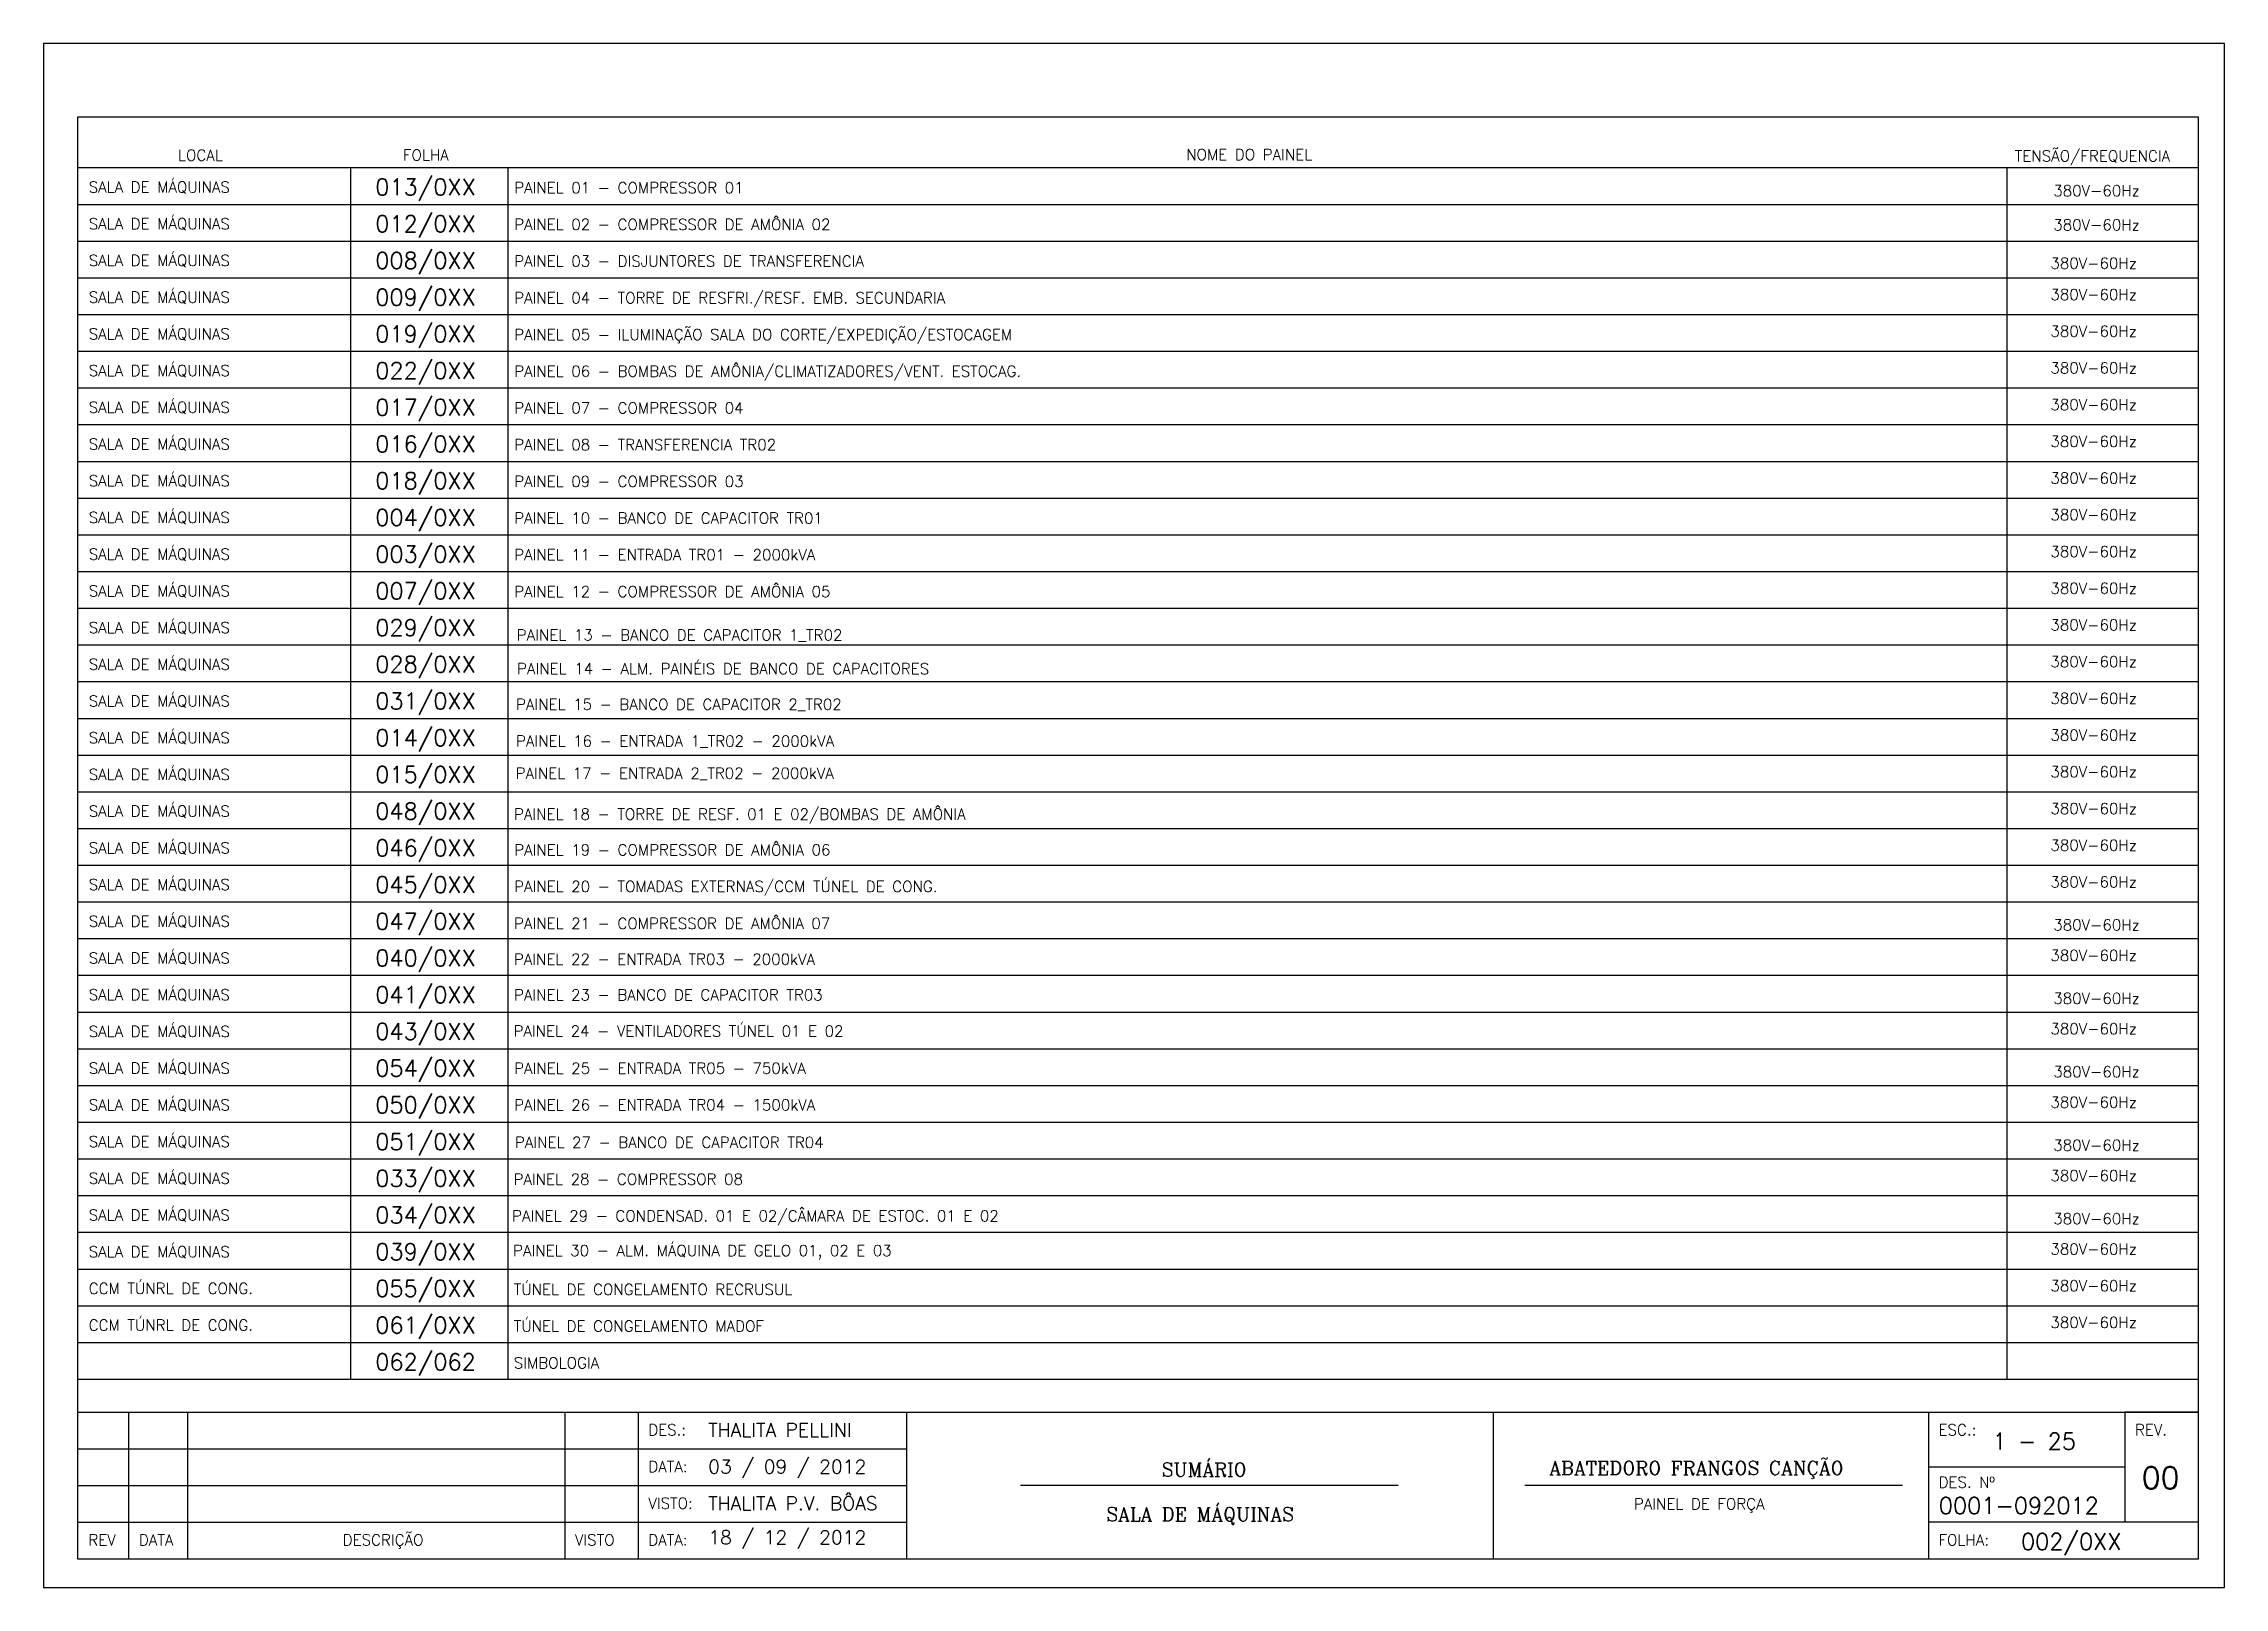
# Model space of a CAD drawing. Header units: millimetres. Extents: x 1974 to 2560, y 1429 to 1567.
# Drawn here: x 2003.81 to 2033.51, y 1533.66 to 1554.68 of the extents above; entities that cross this region are included whole.
import ezdxf

# ---------------------------------------------------------------- set-up
doc = ezdxf.new("R2010")
doc.units = ezdxf.units.MM
for name, color, linetype in [('MARGEM', 1, 'Continuous'), ('medidas', 251, 'Continuous'), ('TEXTO', 4, 'Continuous'), ('TEXTO_2', 5, 'Continuous'), ('TIMBRE', 7, 'Continuous')]:
    doc.layers.add(name, color=color, linetype=linetype)
doc.styles.add('ROMANC', font='romanc.shx', dxfattribs={"height": 0.55})
doc.styles.add('ROMANS', font='romans.shx', dxfattribs={"height": 37})

msp = doc.modelspace()

# ---------------------------------------------------------------- texts
at = {"style": 'ROMANS'}
for s, p in [('PAINEL 01 - COMPRESSOR 01', (2010.215, 1552.647)), ('380V-60Hz', (2031.176, 1552.606)), ('PAINEL 02 - COMPRESSOR DE AMÔNIA 02', (2010.215, 1552.147)), ('380V-60Hz', (2031.176, 1552.141)), ('PAINEL 03 - DISJUNTORES DE TRANSFERENCIA', (2010.215, 1551.647)), ('380V-60Hz', (2031.137, 1551.618)), ('PAINEL 04 - TORRE DE RESFRI./RESF. EMB. SECUNDARIA', (2010.215, 1551.147)), ('380V-60Hz', (2031.137, 1551.192)), ('PAINEL 05 - ILUMINAÇÃO SALA DO CORTE/EXPEDIÇÃO/ESTOCAGEM', (2010.215, 1550.647)), ('380V-60Hz', (2031.137, 1550.692)), ('380V-60Hz', (2031.137, 1550.192)), ('PAINEL 06 - BOMBAS DE AMÔNIA/CLIMATIZADORES/VENT. ESTOCAG.', (2010.215, 1550.147)), ('PAINEL 07 - COMPRESSOR 04', (2010.215, 1549.647)), ('380V-60Hz', (2031.137, 1549.692)), ('PAINEL 08 - TRANSFERENCIA TR02', (2010.215, 1549.147)), ('380V-60Hz', (2031.137, 1549.192)), ('PAINEL 09 - COMPRESSOR 03', (2010.215, 1548.647)), ('380V-60Hz', (2031.137, 1548.692)), ('PAINEL 10 - BANCO DE CAPACITOR TR01', (2010.215, 1548.147)), ('380V-60Hz', (2031.137, 1548.192)), ('PAINEL 11 - ENTRADA TR01 - 2000kVA', (2010.215, 1547.647)), ('380V-60Hz', (2031.137, 1547.692)), ('PAINEL 12 - COMPRESSOR DE AMÔNIA 05', (2010.215, 1547.147)), ('380V-60Hz', (2031.137, 1547.192)), ('380V-60Hz', (2031.137, 1546.692)), ('PAINEL 13 - BANCO DE CAPACITOR 1_TR02', (2010.25, 1546.555)), ('PAINEL 14 - ALM. PAINÉIS DE BANCO DE CAPACITORES', (2010.254, 1546.096)), ('380V-60Hz', (2031.137, 1546.192)), ('PAINEL 15 - BANCO DE CAPACITOR 2_TR02', (2010.24, 1545.611)), ('380V-60Hz', (2031.137, 1545.692)), ('380V-60Hz', (2031.137, 1545.192)), ('PAINEL 16 - ENTRADA 1_TR02 - 2000kVA', (2010.24, 1545.111)), ('PAINEL 17 - ENTRADA 2_TR02 - 2000kVA', (2010.235, 1544.673)), ('380V-60Hz', (2031.137, 1544.692)), ('PAINEL 18 - TORRE DE RESF. 01 E 02/BOMBAS DE AMÔNIA', (2010.212, 1544.115)), ('380V-60Hz', (2031.137, 1544.192)), ('PAINEL 19 - COMPRESSOR DE AMÔNIA 06', (2010.215, 1543.628)), ('380V-60Hz', (2031.137, 1543.692)), ('PAINEL 20 - TOMADAS EXTERNAS/CCM TÚNEL DE CONG.', (2010.214, 1543.13)), ('380V-60Hz', (2031.137, 1543.192)), ('PAINEL 21 - COMPRESSOR DE AMÔNIA 07', (2010.213, 1542.627)), ('380V-60Hz', (2031.176, 1542.606)), ('380V-60Hz', (2031.137, 1542.192)), ('PAINEL 22 - ENTRADA TR03 - 2000kVA', (2010.211, 1542.14)), ('PAINEL 23 - BANCO DE CAPACITOR TR03', (2010.212, 1541.654)), ('380V-60Hz', (2031.176, 1541.606)), ('PAINEL 24 - VENTILADORES TÚNEL 01 E 02', (2010.206, 1541.161)), ('380V-60Hz', (2031.137, 1541.192)), ('PAINEL 25 - ENTRADA TR05 - 750kVA', (2010.214, 1540.655)), ('380V-60Hz', (2031.176, 1540.606)), ('PAINEL 26 - ENTRADA TR04 - 1500kVA', (2010.214, 1540.155)), ('380V-60Hz', (2031.137, 1540.192)), ('PAINEL 27 - BANCO DE CAPACITOR TR04', (2010.225, 1539.645)), ('380V-60Hz', (2031.176, 1539.606)), ('PAINEL 28 - COMPRESSOR 08', (2010.206, 1539.143)), ('380V-60Hz', (2031.137, 1539.192)), ('PAINEL 29 - CONDENSAD. 01 E 02/CÂMARA DE ESTOC. 01 E 02', (2010.186, 1538.644)), ('380V-60Hz', (2031.176, 1538.606)), ('PAINEL 30 - ALM. MÁQUINA DE GELO 01, 02 E 03', (2010.2, 1538.172)), ('380V-60Hz', (2031.137, 1538.192)), ('TÚNEL DE CONGELAMENTO RECRUSUL', (2010.209, 1537.642)), ('380V-60Hz', (2031.137, 1537.692)), ('TÚNEL DE CONGELAMENTO MADOF', (2010.209, 1537.142)), ('380V-60Hz', (2031.137, 1537.192)), ('SIMBOLOGIA', (2010.209, 1536.642)), ('ESC.:', (2029.613, 1535.73)), ('REV.', (2032.289, 1535.73)), ('DES. Nº', (2029.613, 1535.017)), ('PAINEL DE FORÇA', (2025.464, 1534.721)), ('FOLHA:', (2029.613, 1534.23))]:
    msp.add_text(s, height=0.15, dxfattribs=at).set_placement(p)
at = {"layer": 'TEXTO', "style": 'ROMANS'}
for s, height, p in [('LOCAL', 0.15, (2005.636, 1553.089)), ('FOLHA', 0.15, (2008.7, 1553.092)), ('NOME DO PAINEL', 0.15, (2019.367, 1553.099)), ('TENSÃO/FREQUENCIA', 0.15, (2030.652, 1553.079)), ('SALA DE MÁQUINAS', 0.15, (2004.42, 1552.656)), ('SALA DE MÁQUINAS', 0.15, (2004.42, 1552.156)), ('SALA DE MÁQUINAS', 0.15, (2004.42, 1551.656)), ('SALA DE MÁQUINAS', 0.15, (2004.42, 1551.156)), ('SALA DE MÁQUINAS', 0.15, (2004.42, 1550.656)), ('SALA DE MÁQUINAS', 0.15, (2004.42, 1550.156)), ('SALA DE MÁQUINAS', 0.15, (2004.42, 1549.656)), ('SALA DE MÁQUINAS', 0.15, (2004.42, 1549.156)), ('SALA DE MÁQUINAS', 0.15, (2004.42, 1548.656)), ('SALA DE MÁQUINAS', 0.15, (2004.42, 1548.156)), ('SALA DE MÁQUINAS', 0.15, (2004.42, 1547.656)), ('SALA DE MÁQUINAS', 0.15, (2004.42, 1547.156)), ('SALA DE MÁQUINAS', 0.15, (2004.42, 1546.656)), ('SALA DE MÁQUINAS', 0.15, (2004.42, 1546.156)), ('SALA DE MÁQUINAS', 0.15, (2004.42, 1545.656)), ('SALA DE MÁQUINAS', 0.15, (2004.42, 1545.156)), ('SALA DE MÁQUINAS', 0.15, (2004.42, 1544.656)), ('SALA DE MÁQUINAS', 0.15, (2004.42, 1544.156)), ('SALA DE MÁQUINAS', 0.15, (2004.42, 1543.656)), ('SALA DE MÁQUINAS', 0.15, (2004.42, 1543.156)), ('SALA DE MÁQUINAS', 0.15, (2004.42, 1542.656)), ('SALA DE MÁQUINAS', 0.15, (2004.42, 1542.156)), ('SALA DE MÁQUINAS', 0.15, (2004.42, 1541.656)), ('SALA DE MÁQUINAS', 0.15, (2004.42, 1541.156)), ('SALA DE MÁQUINAS', 0.15, (2004.42, 1540.656)), ('SALA DE MÁQUINAS', 0.15, (2004.42, 1540.156)), ('SALA DE MÁQUINAS', 0.15, (2004.42, 1539.656)), ('SALA DE MÁQUINAS', 0.15, (2004.42, 1539.156)), ('SALA DE MÁQUINAS', 0.15, (2004.42, 1538.656)), ('SALA DE MÁQUINAS', 0.15, (2004.42, 1538.156)), ('CCM TÚNRL DE CONG.', 0.15, (2004.42, 1537.656)), ('CCM TÚNRL DE CONG.', 0.15, (2004.42, 1537.156)), ('THALITA PELLINI', 0.1875, (2012.857, 1535.71)), ('03 / 09 / 2012', 0.1875, (2012.857, 1535.21)), ('THALITA P.V. BÔAS', 0.1875, (2012.857, 1534.71)), ('18 / 12 / 2012', 0.1875, (2012.857, 1534.247))]:
    msp.add_text(s, height=height, dxfattribs=at).set_placement(p)
at = {"layer": 'TEXTO', "color": 150, "style": 'ROMANS'}
for s, height, p in [('013/0XX', 0.225, (2008.323, 1552.618)), ('012/0XX', 0.225, (2008.323, 1552.118)), ('008/0XX', 0.225, (2008.323, 1551.618)), ('009/0XX', 0.225, (2008.323, 1551.118)), ('019/0XX', 0.225, (2008.323, 1550.618)), ('022/0XX', 0.225, (2008.323, 1550.118)), ('017/0XX', 0.225, (2008.323, 1549.618)), ('016/0XX', 0.225, (2008.323, 1549.118)), ('018/0XX', 0.225, (2008.323, 1548.618)), ('004/0XX', 0.225, (2008.323, 1548.118)), ('003/0XX', 0.225, (2008.323, 1547.618)), ('007/0XX', 0.225, (2008.323, 1547.118)), ('029/0XX', 0.225, (2008.323, 1546.618)), ('028/0XX', 0.225, (2008.323, 1546.118)), ('031/0XX', 0.225, (2008.323, 1545.618)), ('014/0XX', 0.225, (2008.323, 1545.118)), ('015/0XX', 0.225, (2008.323, 1544.618)), ('048/0XX', 0.225, (2008.323, 1544.118)), ('046/0XX', 0.225, (2008.323, 1543.618)), ('045/0XX', 0.225, (2008.323, 1543.118)), ('047/0XX', 0.225, (2008.323, 1542.618)), ('040/0XX', 0.225, (2008.323, 1542.118)), ('041/0XX', 0.225, (2008.323, 1541.618)), ('043/0XX', 0.225, (2008.323, 1541.118)), ('054/0XX', 0.225, (2008.323, 1540.618)), ('050/0XX', 0.225, (2008.323, 1540.118)), ('051/0XX', 0.225, (2008.323, 1539.618)), ('033/0XX', 0.225, (2008.323, 1539.118)), ('034/0XX', 0.225, (2008.323, 1538.618)), ('039/0XX', 0.225, (2008.323, 1538.118)), ('055/0XX', 0.225, (2008.323, 1537.618)), ('061/0XX', 0.225, (2008.323, 1537.118)), ('062/062', 0.225, (2008.323, 1536.618)), ('DES.:', 0.15, (2012.042, 1535.73)), ('1 - 25', 0.225, (2030.347, 1535.537)), ('DATA:', 0.15, (2012.042, 1535.23)), ('00', 0.3, (2032.38, 1535.003)), ('VISTO:', 0.15, (2012.042, 1534.73)), ('0001-092012', 0.225, (2029.617, 1534.661)), ('REV', 0.15, (2004.416, 1534.23)), ('DATA', 0.15, (2005.104, 1534.23)), ('DESCRIÇÃO', 0.15, (2007.88, 1534.23)), ('VISTO', 0.15, (2011.042, 1534.23)), ('DATA:', 0.15, (2012.042, 1534.23)), ('002/0XX', 0.225, (2030.736, 1534.171))]:
    msp.add_text(s, height=height, dxfattribs=at).set_placement(p)
at = {"layer": 'TEXTO_2', "style": 'ROMANC'}
for s, p in [('SUMÁRIO', (2019.032, 1535.17)), ('ABATEDORO FRANGOS CANÇÃO', (2024.31, 1535.191)), ('SALA DE MÁQUINAS', (2018.278, 1534.562))]:
    msp.add_text(s, height=0.1875, dxfattribs=at).set_placement(p)

# ---------------------------------------------------------------- linework, layer by layer
msp.add_line((2033.152, 1536.047), (2032.152, 1536.047))
at = {"layer": 'MARGEM', "color": 7}
msp.add_lwpolyline([(2003.806, 1533.659), (2033.506, 1533.659), (2033.506, 1554.684), (2003.806, 1554.684)], close=True, dxfattribs=at)
at = {"layer": 'medidas'}
for p, q in [((2030.542, 1552.995), (2030.542, 1542.995)), ((2030.542, 1542.995), (2030.542, 1536.495))]:
    msp.add_line(p, q, dxfattribs=at)
at = {"layer": 'TIMBRE', "color": 12}
for p, q in [((2004.268, 1553.684), (2004.268, 1534.047)), ((2033.152, 1553.684), (2004.268, 1553.684)), ((2033.152, 1534.047), (2033.152, 1553.684)), ((2004.268, 1534.047), (2033.152, 1534.047))]:
    msp.add_line(p, q, dxfattribs=at)
at = {"layer": 'TIMBRE'}
for p, q in [((2004.268, 1552.995), (2033.152, 1552.995)), ((2007.99, 1542.995), (2007.99, 1552.995)), ((2010.134, 1542.995), (2010.134, 1552.995)), ((2004.268, 1552.495), (2033.152, 1552.495)), ((2004.268, 1551.995), (2033.152, 1551.995)), ((2004.268, 1551.495), (2033.152, 1551.495)), ((2004.268, 1550.995), (2033.152, 1550.995)), ((2004.268, 1550.495), (2033.152, 1550.495)), ((2004.268, 1549.995), (2033.152, 1549.995)), ((2004.268, 1549.495), (2033.152, 1549.495)), ((2004.268, 1548.995), (2033.152, 1548.995)), ((2004.268, 1548.495), (2033.152, 1548.495)), ((2004.268, 1547.995), (2033.152, 1547.995)), ((2004.268, 1547.495), (2033.152, 1547.495)), ((2004.268, 1546.995), (2033.152, 1546.995)), ((2004.268, 1546.495), (2033.152, 1546.495)), ((2004.268, 1545.995), (2033.152, 1545.995)), ((2004.268, 1545.495), (2033.152, 1545.495)), ((2004.268, 1544.995), (2033.152, 1544.995)), ((2004.268, 1544.495), (2033.152, 1544.495)), ((2004.268, 1543.995), (2033.152, 1543.995)), ((2004.268, 1543.495), (2033.152, 1543.495)), ((2004.268, 1542.995), (2033.152, 1542.995)), ((2007.99, 1536.495), (2007.99, 1542.995)), ((2010.134, 1536.495), (2010.134, 1542.995)), ((2004.268, 1542.495), (2033.152, 1542.495)), ((2004.268, 1541.995), (2033.152, 1541.995)), ((2004.268, 1541.495), (2033.152, 1541.495)), ((2004.268, 1540.995), (2033.152, 1540.995)), ((2004.268, 1540.495), (2033.152, 1540.495)), ((2004.268, 1539.995), (2033.152, 1539.995)), ((2004.268, 1539.495), (2033.152, 1539.495)), ((2004.268, 1538.995), (2033.152, 1538.995)), ((2004.268, 1538.495), (2033.152, 1538.495)), ((2004.268, 1537.995), (2033.152, 1537.995)), ((2004.268, 1537.495), (2033.152, 1537.495)), ((2004.268, 1536.995), (2033.152, 1536.995)), ((2004.268, 1536.495), (2033.152, 1536.495)), ((2004.268, 1536.047), (2033.152, 1536.047)), ((2004.968, 1534.047), (2004.968, 1536.047)), ((2005.768, 1534.047), (2005.768, 1536.047)), ((2010.906, 1536.047), (2010.906, 1534.047)), ((2011.906, 1534.047), (2011.906, 1536.047)), ((2015.559, 1536.047), (2015.559, 1534.047)), ((2023.549, 1536.047), (2023.549, 1534.047)), ((2029.477, 1536.047), (2029.477, 1534.047)), ((2032.152, 1536.047), (2032.152, 1534.547)), ((2004.268, 1535.547), (2015.559, 1535.547)), ((2032.152, 1535.297), (2029.477, 1535.297)), ((2004.268, 1535.047), (2015.559, 1535.047)), ((2022.253, 1535.047), (2017.109, 1535.047)), ((2029.124, 1535.047), (2023.98, 1535.047)), ((2004.268, 1534.547), (2015.559, 1534.547)), ((2033.152, 1534.547), (2029.477, 1534.547))]:
    msp.add_line(p, q, dxfattribs=at)

msp.set_redraw_order([(e.dxf.handle, doc.entitydb.next_handle()) for e in msp.query("TEXT MTEXT ATTDEF DIMENSION ARC_DIMENSION")])  # texts and dimensions are drawn at this point

doc.saveas('drawing.dxf')
